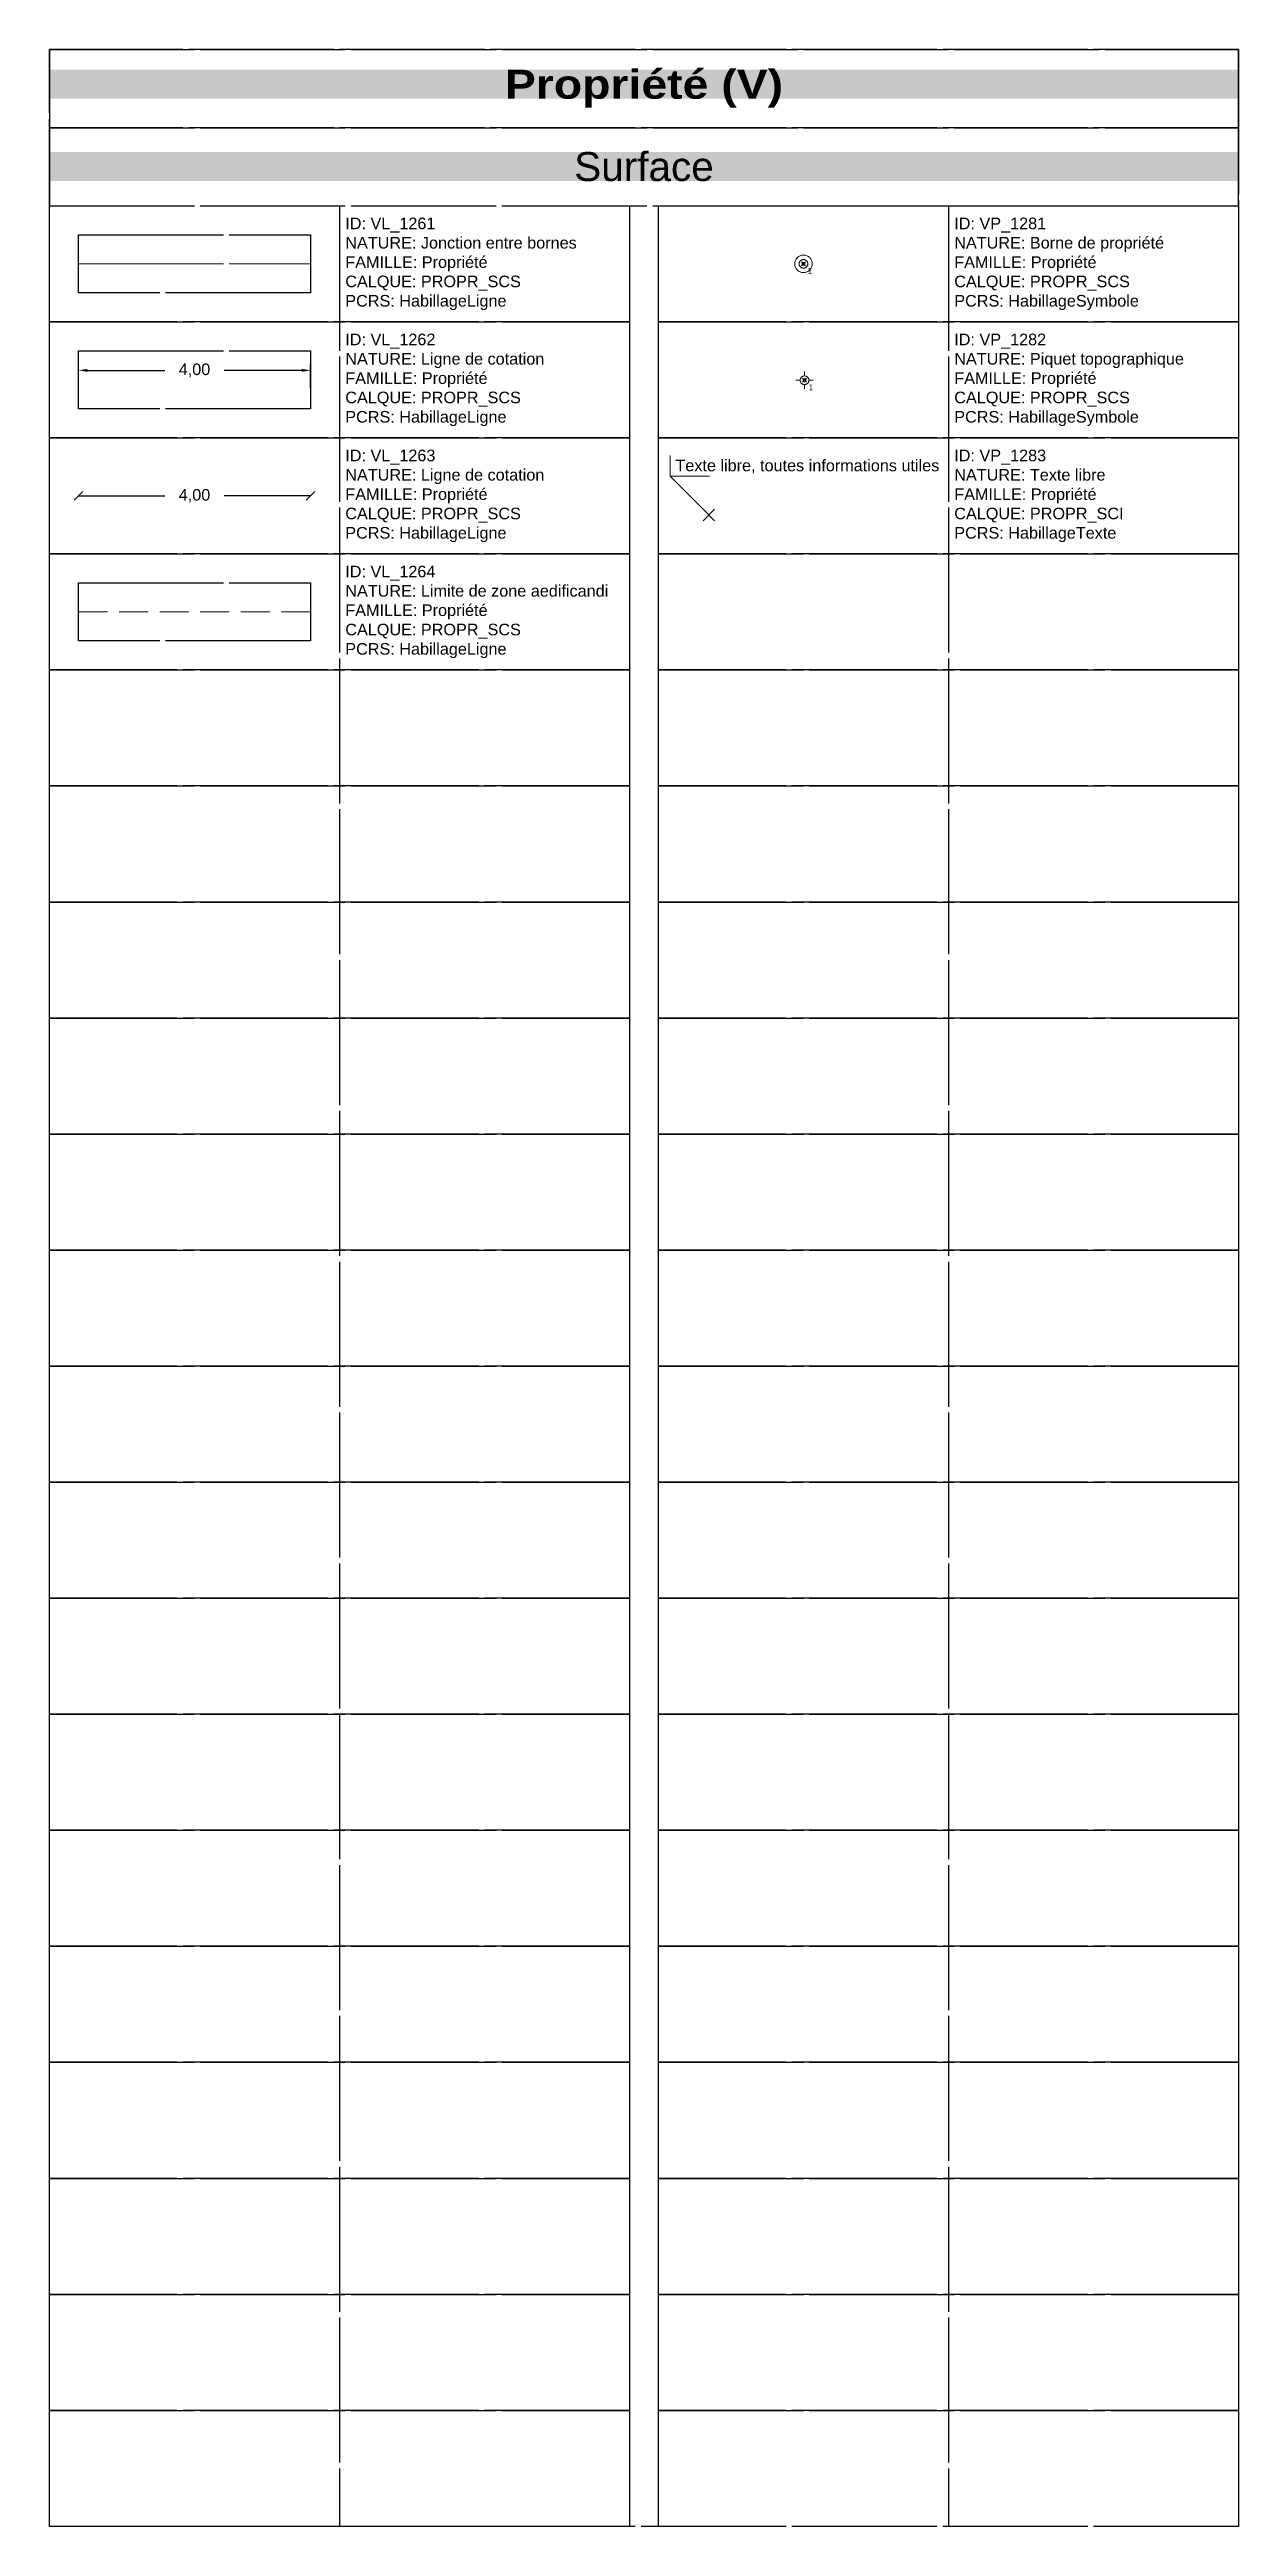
# Model space of a CAD drawing. Header units: metres. Extents: x 3067 to 3319, y 1703 to 1914.
# Drawn here: x 3151.05 to 3171.55, y 1703.17 to 1745.87 of the extents above; entities that cross this region are included whole.
import ezdxf

# ---------------------------------------------------------------- set-up
doc = ezdxf.new("R2010")
doc.units = ezdxf.units.M
doc.header["$PDMODE"] = 3
doc.header["$PDSIZE"] = 0.1
for name, pattern in [('Socle_Continu', [2.5, 2.5, 0]), ('VL_1261', [2.5, 2.5, 0]), ('VL_1264', [0.7, 0.5, -0.2])]:
    doc.linetypes.add(name, pattern=pattern)
doc.layers.get('0').update_dxf_attribs({"lineweight": 30})
doc.layers.get('Defpoints').update_dxf_attribs({"linetype": 'Socle_Continu', "lineweight": 13})
for name, color, linetype, lineweight in [('1', 7, 'Socle_Continu', 30), ('2', 7, 'Socle_Continu', 30), ('3_sens et nbr de points', 7, 'Socle_Continu', 5), ('PROPR_SCI', 190, 'Socle_Continu', 13), ('PROPR_SCS', 190, 'Socle_Continu', 13)]:
    doc.layers.add(name, color=color, linetype=linetype, lineweight=lineweight)
doc.styles.get("Standard").update_dxf_attribs({"font": 'arial.ttf'})
doc.dimstyles.new('VL_1262', dxfattribs={"dimtxt": 0.2, "dimasz": 0.15, "dimexe": 0.1, "dimexo": 0.2, "dimgap": 0.25, "dimtad": 0, "dimzin": 1, "dimtxsty": 'Standard', "dimcen": 0.2, "dimadec": 0, "dimazin": 0, "dimtfac": 1, "dimtmove": 0, "dimatfit": 3, "dimfxl": 1, "dimarcsym": 0})
doc.dimstyles.new('VL_1263', dxfattribs={"dimtxt": 0.2, "dimasz": 0.15, "dimexe": 0.1, "dimexo": 0.2, "dimgap": 0.25, "dimtad": 0, "dimzin": 1, "dimtxsty": 'Standard', "dimblk": 'OBLIQUE', "dimcen": 0.2, "dimse1": 1, "dimse2": 1, "dimadec": 0, "dimazin": 0, "dimtfac": 1, "dimtmove": 0, "dimatfit": 3, "dimfxl": 1, "dimarcsym": 0})

msp = doc.modelspace()

# ---------------------------------------------------------------- texts
at = {"linetype": 'Socle_Continu', "char_height": 0.5, "width": 20.5, "attachment_point": 5, "bg_fill": 1, "box_fill_scale": 1, "bg_fill_transparency": 0}
for s, insert, bg_fill_color in [('{\\fArial Black|b0|i0|c0|p34;\\C256;\\c16777215;Propriété (V)}', (3161.299, 1745.192), 190), ('Surface', (3161.299, 1743.845), 254)]:
    msp.add_mtext(s, dxfattribs=dict(at, insert=insert, bg_fill_color=bg_fill_color))
at = {"linetype": 'Socle_Continu', "char_height": 0.2, "width": 4.9, "attachment_point": 4}
for s, insert in [('ID: VL_1261\\PNATURE: Jonction entre bornes\\PFAMILLE: Propriété\\PCALQUE: PROPR_SCS\\PPCRS: HabillageLigne', (3156.149, 1742.172)), ('ID: VP_1281\\PNATURE: Borne de propriété\\PFAMILLE: Propriété\\PCALQUE: PROPR_SCS\\PPCRS: HabillageSymbole', (3166.649, 1742.172)), ('ID: VL_1262\\PNATURE: Ligne de cotation\\PFAMILLE: Propriété\\PCALQUE: PROPR_SCS\\PPCRS: HabillageLigne', (3156.149, 1740.172)), ('ID: VP_1282\\PNATURE: Piquet topographique\\PFAMILLE: Propriété\\PCALQUE: PROPR_SCS\\PPCRS: HabillageSymbole', (3166.649, 1740.172)), ('ID: VL_1263\\PNATURE: Ligne de cotation\\PFAMILLE: Propriété\\PCALQUE: PROPR_SCS\\PPCRS: HabillageLigne', (3156.149, 1738.172)), ('ID: VP_1283\\PNATURE: Texte libre\\PFAMILLE: Propriété\\PCALQUE: PROPR_SCI\\PPCRS: HabillageTexte', (3166.649, 1738.172)), ('ID: VL_1264\\PNATURE: Limite de zone aedificandi\\PFAMILLE: Propriété\\PCALQUE: PROPR_SCS\\PPCRS: HabillageLigne', (3156.149, 1736.172))]:
    msp.add_mtext(s, dxfattribs=dict(at, insert=insert))
at = {"layer": '3_sens et nbr de points', "linetype": 'Socle_Continu', "char_height": 0.1, "attachment_point": 1}
for insert in [(3164.12, 1742.101), (3164.137, 1740.094)]:
    msp.add_mtext_dynamic_manual_height_columns('1', width=0.17351, gutter_width=1, heights=[0], dxfattribs=dict(at, insert=insert))

# ---------------------------------------------------------------- blocks, each defined once
blk = doc.blocks.new('VP_1281')
at = {"layer": 'PROPR_SCS', "linetype": 'Socle_Continu'}
for radius in [0.15, 0.075]:
    blk.add_circle((0, 0), radius, dxfattribs=at)
at = {"layer": 'PROPR_SCS', "linetype": 'Socle_Continu', "flags": 9}
for tag, p in [('ID', (0.526, -0.085)), ('NATURE', (0.526, -0.407)), ('CALQUE', (0.526, -1.049)), ('FAMILLE', (0.526, -0.728)), ('PCRS', (0.526, -1.37))]:
    blk.add_attdef(tag, p, '', height=0.2, dxfattribs=at)
blk = doc.blocks.new('*D425')
at = {"layer": 'Defpoints', "color": 0, "linetype": 'Socle_Continu', "transparency": 16777216}
for p in [(3155.549, 1740.336), (3151.549, 1739.836), (3155.549, 1739.836)]:
    blk.add_point(p, dxfattribs=at)
at = {"layer": 'PROPR_SCS', "color": 0, "linetype": 'Socle_Continu', "lineweight": -2, "transparency": 16777216}
for p, q in [((3151.549, 1740.036), (3151.549, 1740.436)), ((3151.699, 1740.336), (3153.036, 1740.336)), ((3155.399, 1740.336), (3154.063, 1740.336)), ((3155.549, 1740.036), (3155.549, 1740.436))]:
    blk.add_line(p, q, dxfattribs=at)
at = {"layer": 'PROPR_SCS', "color": 0, "linetype": 'Socle_Continu', "transparency": 16777216}
for points in [[(3151.699, 1740.361), (3151.699, 1740.311), (3151.549, 1740.336)], [(3155.399, 1740.361), (3155.399, 1740.311), (3155.549, 1740.336)]]:
    blk.add_solid(points, dxfattribs=at)
at = {"layer": 'PROPR_SCS', "color": 0, "linetype": 'Socle_Continu', "transparency": 16777216, "insert": (3153.549, 1740.336), "char_height": 0.2, "attachment_point": 5}
blk.add_mtext('4,00', dxfattribs=at)
blk = doc.blocks.new('_Oblique')
at = {"color": 0, "linetype": 'ByBlock', "lineweight": -2}
blk.add_line((-0.5, -0.5), (0.5, 0.5), dxfattribs=at)
blk = doc.blocks.new('*D426')
at = {"layer": 'Defpoints', "color": 0, "linetype": 'Socle_Continu', "transparency": 16777216}
for p in [(3151.549, 1738.172), (3155.549, 1738.172), (3155.549, 1738.172)]:
    blk.add_point(p, dxfattribs=at)
at = {"layer": 'PROPR_SCS', "color": 0, "linetype": 'Socle_Continu', "lineweight": -2, "transparency": 16777216}
for p, q in [((3151.549, 1738.172), (3153.036, 1738.172)), ((3155.549, 1738.172), (3154.063, 1738.172))]:
    blk.add_line(p, q, dxfattribs=at)
at = {"layer": 'PROPR_SCS', "color": 0, "linetype": 'Socle_Continu', "lineweight": -2, "transparency": 16777216, "xscale": 0.15, "yscale": 0.15, "zscale": 0.15, "rotation": 180}
blk.add_blockref('_Oblique', (3151.549, 1738.172), dxfattribs=at)
at = {"layer": 'PROPR_SCS', "color": 0, "linetype": 'Socle_Continu', "lineweight": -2, "transparency": 16777216, "xscale": 0.15, "yscale": 0.15, "zscale": 0.15}
blk.add_blockref('_Oblique', (3155.549, 1738.172), dxfattribs=at)
at = {"layer": 'PROPR_SCS', "color": 0, "linetype": 'Socle_Continu', "transparency": 16777216, "insert": (3153.549, 1738.172), "char_height": 0.2, "attachment_point": 5}
blk.add_mtext('4,00', dxfattribs=at)
blk = doc.blocks.new('VP_1282')
at = {"layer": 'PROPR_SCS', "linetype": 'Socle_Continu'}
for p, q in [((-0.075, 0), (-0.15, 0)), ((0, 0.075), (0, 0.15)), ((0.075, 0), (0.15, 0)), ((0, -0.075), (0, -0.15))]:
    blk.add_line(p, q, dxfattribs=at)
blk.add_circle((0, 0), 0.075, dxfattribs=at)
at = {"layer": 'PROPR_SCS', "linetype": 'Socle_Continu', "flags": 9}
for tag, p in [('ID', (0.526, 0.075)), ('NATURE', (0.526, -0.246)), ('FAMILLE', (0.526, -0.567)), ('CALQUE', (0.526, -0.889)), ('PCRS', (0.526, -1.21))]:
    blk.add_attdef(tag, p, '', height=0.2, dxfattribs=at)
blk = doc.blocks.new('*U67')
at = {"layer": 'PROPR_SCI', "linetype": 'Socle_Continu'}
blk.add_line((-0.664, 0.667), (0, 0), dxfattribs=at)
at = {"layer": 'PROPR_SCI', "linetype": 'Socle_Continu', "flags": 128}
blk.add_lwpolyline([(0.009, 0.667), (-0.664, 0.667), (-0.664, 1.024)], dxfattribs=at)
at = {"layer": 'PROPR_SCI', "linetype": 'Socle_Continu'}
blk.add_point((0, 0), dxfattribs=at)
blk.add_attdef('TXT', (-0.576, 0.754), '', height=0.2, dxfattribs=at)
at = {"layer": 'PROPR_SCI', "linetype": 'Socle_Continu', "flags": 9}
for tag, p in [('NATURE', (1.967, -0.177)), ('ID', (1.967, 0.144)), ('FAMILLE', (1.967, -0.499)), ('CALQUE', (1.967, -0.82)), ('PCRS', (1.967, -1.141))]:
    blk.add_attdef(tag, p, '', height=0.2, dxfattribs=at)

# ---------------------------------------------------------------- dimensions: what is measured, and where the dimension line sits
at = {"layer": 'PROPR_SCS', "linetype": 'Socle_Continu'}
for p1, p2, distance, dimstyle, picture, middle in [((3151.549, 1739.836), (3155.549, 1739.836), 0.5, 'VL_1262', '*D425', (3153.549, 1740.336)), ((3151.549, 1738.172), (3155.549, 1738.172), 0, 'VL_1263', '*D426', (3153.549, 1738.172))]:
    dim = msp.add_aligned_dim(p1=p1, p2=p2, distance=distance, dimstyle=dimstyle, dxfattribs=at)
    dim.commit()
    dim.dimension.update_dxf_attribs({"geometry": picture, "text_midpoint": middle})

# ---------------------------------------------------------------- linework, layer by layer
at = {"linetype": 'Socle_Continu'}
for p, q in [((3156.049, 1743.172), (3156.049, 1703.172)), ((3166.549, 1743.172), (3166.549, 1703.172))]:
    msp.add_line(p, q, dxfattribs=at)
for points in [[(3151.049, 1744.519), (3171.549, 1744.519), (3171.549, 1745.866), (3151.049, 1745.866)], [(3151.049, 1743.172), (3171.549, 1743.172), (3171.549, 1744.519), (3151.049, 1744.519)], [(3151.049, 1743.172), (3161.049, 1743.172), (3161.049, 1741.172), (3151.049, 1741.172)], [(3161.549, 1743.172), (3171.549, 1743.172), (3171.549, 1741.172), (3161.549, 1741.172)], [(3151.049, 1741.172), (3161.049, 1741.172), (3161.049, 1739.172), (3151.049, 1739.172)], [(3161.549, 1741.172), (3171.549, 1741.172), (3171.549, 1739.172), (3161.549, 1739.172)], [(3151.049, 1739.172), (3161.049, 1739.172), (3161.049, 1737.172), (3151.049, 1737.172)], [(3161.549, 1739.172), (3171.549, 1739.172), (3171.549, 1737.172), (3161.549, 1737.172)], [(3151.049, 1737.172), (3161.049, 1737.172), (3161.049, 1735.172), (3151.049, 1735.172)], [(3161.549, 1737.172), (3171.549, 1737.172), (3171.549, 1735.172), (3161.549, 1735.172)], [(3151.049, 1735.172), (3161.049, 1735.172), (3161.049, 1733.172), (3151.049, 1733.172)], [(3161.549, 1735.172), (3171.549, 1735.172), (3171.549, 1733.172), (3161.549, 1733.172)], [(3151.049, 1733.172), (3161.049, 1733.172), (3161.049, 1731.172), (3151.049, 1731.172)], [(3161.549, 1733.172), (3171.549, 1733.172), (3171.549, 1731.172), (3161.549, 1731.172)], [(3151.049, 1731.172), (3161.049, 1731.172), (3161.049, 1729.172), (3151.049, 1729.172)], [(3161.549, 1731.172), (3171.549, 1731.172), (3171.549, 1729.172), (3161.549, 1729.172)], [(3151.049, 1729.172), (3161.049, 1729.172), (3161.049, 1727.172), (3151.049, 1727.172)], [(3161.549, 1729.172), (3171.549, 1729.172), (3171.549, 1727.172), (3161.549, 1727.172)], [(3151.049, 1727.172), (3161.049, 1727.172), (3161.049, 1725.172), (3151.049, 1725.172)], [(3161.549, 1727.172), (3171.549, 1727.172), (3171.549, 1725.172), (3161.549, 1725.172)], [(3151.049, 1725.172), (3161.049, 1725.172), (3161.049, 1723.172), (3151.049, 1723.172)], [(3161.549, 1725.172), (3171.549, 1725.172), (3171.549, 1723.172), (3161.549, 1723.172)], [(3151.049, 1723.172), (3161.049, 1723.172), (3161.049, 1721.172), (3151.049, 1721.172)], [(3161.549, 1723.172), (3171.549, 1723.172), (3171.549, 1721.172), (3161.549, 1721.172)], [(3151.049, 1721.172), (3161.049, 1721.172), (3161.049, 1719.172), (3151.049, 1719.172)], [(3161.549, 1721.172), (3171.549, 1721.172), (3171.549, 1719.172), (3161.549, 1719.172)], [(3151.049, 1719.172), (3161.049, 1719.172), (3161.049, 1717.172), (3151.049, 1717.172)], [(3161.549, 1719.172), (3171.549, 1719.172), (3171.549, 1717.172), (3161.549, 1717.172)], [(3151.049, 1717.172), (3161.049, 1717.172), (3161.049, 1715.172), (3151.049, 1715.172)], [(3161.549, 1717.172), (3171.549, 1717.172), (3171.549, 1715.172), (3161.549, 1715.172)], [(3151.049, 1715.172), (3161.049, 1715.172), (3161.049, 1713.172), (3151.049, 1713.172)], [(3161.549, 1715.172), (3171.549, 1715.172), (3171.549, 1713.172), (3161.549, 1713.172)], [(3151.049, 1713.172), (3161.049, 1713.172), (3161.049, 1711.172), (3151.049, 1711.172)], [(3161.549, 1713.172), (3171.549, 1713.172), (3171.549, 1711.172), (3161.549, 1711.172)], [(3151.049, 1711.172), (3161.049, 1711.172), (3161.049, 1709.172), (3151.049, 1709.172)], [(3161.549, 1711.172), (3171.549, 1711.172), (3171.549, 1709.172), (3161.549, 1709.172)], [(3151.049, 1709.172), (3161.049, 1709.172), (3161.049, 1707.172), (3151.049, 1707.172)], [(3161.549, 1709.172), (3171.549, 1709.172), (3171.549, 1707.172), (3161.549, 1707.172)], [(3151.049, 1707.172), (3161.049, 1707.172), (3161.049, 1705.172), (3151.049, 1705.172)], [(3161.549, 1707.172), (3171.549, 1707.172), (3171.549, 1705.172), (3161.549, 1705.172)], [(3151.049, 1705.172), (3161.049, 1705.172), (3161.049, 1703.172), (3151.049, 1703.172)], [(3161.549, 1705.172), (3171.549, 1705.172), (3171.549, 1703.172), (3161.549, 1703.172)]]:
    msp.add_lwpolyline(points, close=True, dxfattribs=at)
at = {"layer": '1', "color": 190, "linetype": 'Socle_Continu'}
msp.add_lwpolyline([(3151.049, 1745.866), (3171.549, 1745.866), (3171.549, 1703.172), (3151.049, 1703.172)], close=True, dxfattribs=at)
at = {"layer": '2', "linetype": 'Socle_Continu'}
for points in [[(3151.549, 1742.672), (3155.549, 1742.672), (3155.549, 1741.672), (3151.549, 1741.672)], [(3151.549, 1740.672), (3155.549, 1740.672), (3155.549, 1739.672), (3151.549, 1739.672)], [(3151.549, 1736.672), (3155.549, 1736.672), (3155.549, 1735.672), (3151.549, 1735.672)]]:
    msp.add_lwpolyline(points, close=True, dxfattribs=at)
at = {"layer": '3_sens et nbr de points', "linetype": 'Socle_Continu'}
for p, q in [((3164.014, 1742.207), (3164.085, 1742.137)), ((3164.014, 1742.207), (3164.085, 1742.137)), ((3164.014, 1742.137), (3164.085, 1742.207)), ((3164.031, 1740.2), (3164.102, 1740.13)), ((3164.031, 1740.2), (3164.102, 1740.13)), ((3164.031, 1740.13), (3164.102, 1740.2))]:
    msp.add_line(p, q, dxfattribs=at)
for centre in [(3164.049, 1742.172), (3164.067, 1740.165)]:
    msp.add_circle(centre, 0.025, dxfattribs=at)
at = {"layer": 'PROPR_SCS', "linetype": 'VL_1261', "flags": 128}
msp.add_lwpolyline([(3151.549, 1742.172), (3155.549, 1742.172)], dxfattribs=at)
at = {"layer": 'PROPR_SCS', "linetype": 'VL_1264', "flags": 128}
msp.add_lwpolyline([(3151.549, 1736.172), (3155.549, 1736.172)], dxfattribs=at)

# ---------------------------------------------------------------- block references
at = {"layer": 'PROPR_SCI', "linetype": 'Socle_Continu'}
msp.add_blockref('*U67', (3162.417, 1737.843), dxfattribs=at).add_auto_attribs({'TXT': 'Texte libre, toutes informations utiles'})
at = {"layer": 'PROPR_SCS', "linetype": 'Socle_Continu'}
for name, p in [('VP_1281', (3164.049, 1742.172)), ('VP_1282', (3164.067, 1740.165))]:
    msp.add_blockref(name, p, dxfattribs=at)

msp.set_redraw_order([(e.dxf.handle, doc.entitydb.next_handle()) for e in msp.query("TEXT MTEXT ATTDEF DIMENSION ARC_DIMENSION")])  # texts and dimensions are drawn at this point

doc.saveas('drawing.dxf')
